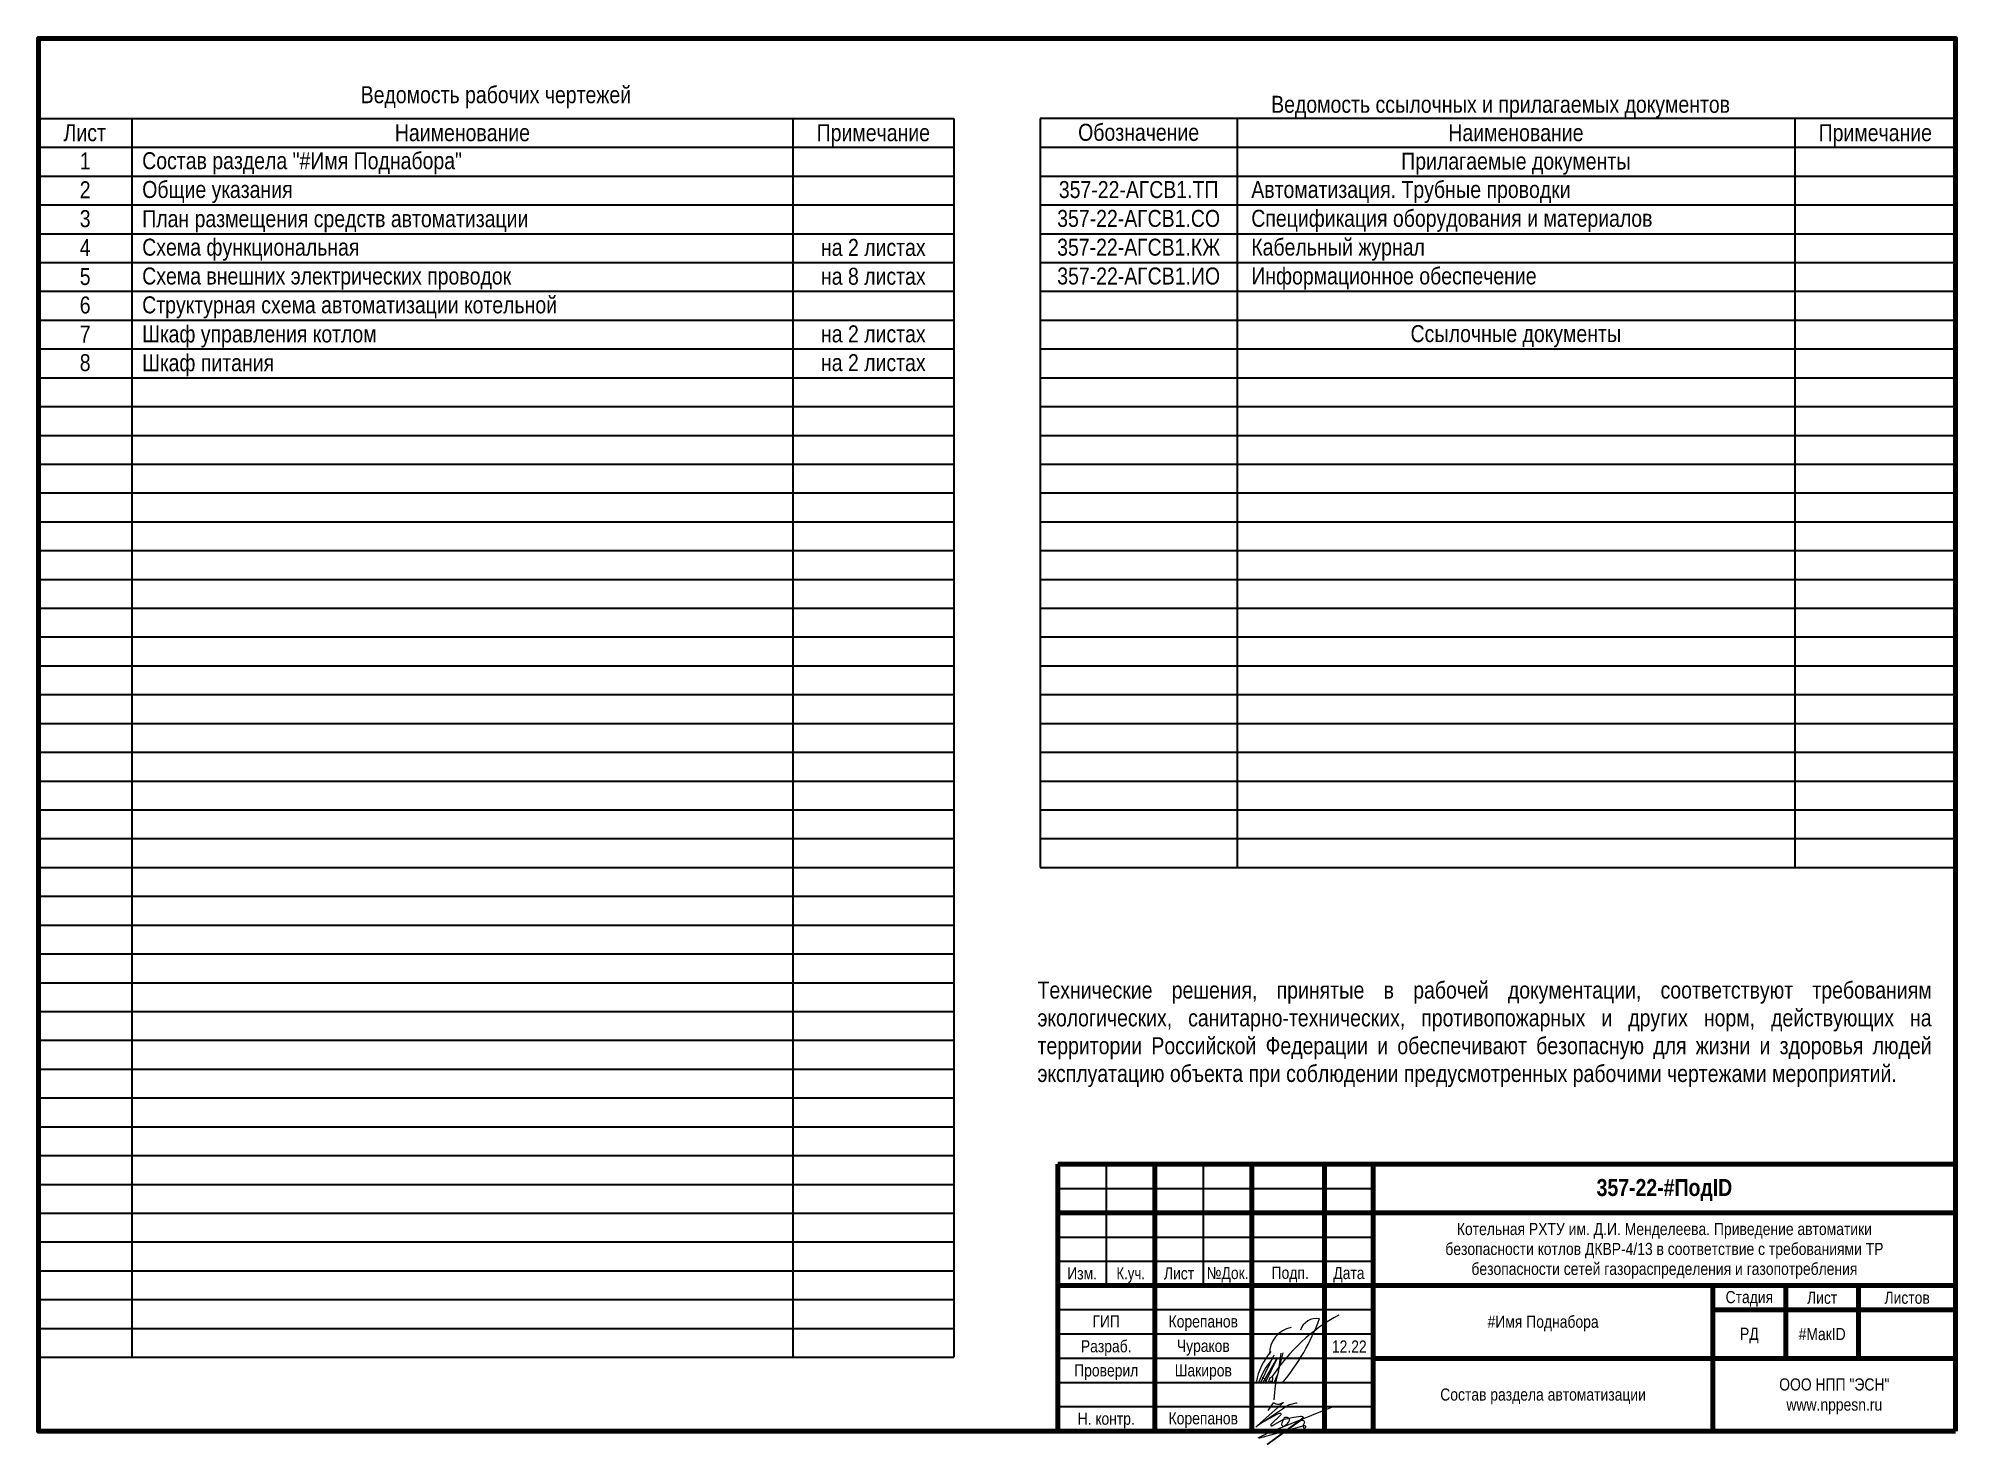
# Model space of a CAD drawing. Header units: millimetres. Extents: x -6000 to 26000, y -6000 to 26000.
# Drawn here: x 20 to 415, y 2.2 to 292 of the extents above; entities that cross this region are included whole.
import ezdxf

# ---------------------------------------------------------------- set-up
doc = ezdxf.new("R2010")
doc.units = ezdxf.units.MM
doc.header["$MEASUREMENT"] = 0
for name, color, linetype, lineweight in [('0_Ном._пера__1', 7, 'Continuous', 15), ('0_Ном._пера__21', 7, 'Continuous', 30), ('0_Ном._пера__246', 7, 'Continuous', 100), ('2D - Общий_Ном._пера__21', 7, 'Continuous', 30), ('Аннотация - Текст_Ном._пера__1', 7, 'Continuous', 15)]:
    doc.layers.add(name, color=color, linetype=linetype, lineweight=lineweight)
doc.layers.add('0_Ном._пера__9', color=7, linetype='Continuous', lineweight=15, true_color=0x3dad99)
doc.styles.add('СГЕНЕРИР_СТИЛЬ_1', font='')
doc.styles.add('СГЕНЕРИР_СТИЛЬ_4', font='')
doc.styles.get('СГЕНЕРИР_СТИЛЬ_1').set_extended_font_data('Arial Narrow')
doc.styles.get('СГЕНЕРИР_СТИЛЬ_4').set_extended_font_data('Arial Narrow', bold=True)

msp = doc.modelspace()

# ---------------------------------------------------------------- texts
at = {"layer": '0_Ном._пера__1', "color": 7, "linetype": 'Continuous', "lineweight": 15, "attachment_point": 5}
for s, insert, char_height, style in [('\\A1;{\\pqc;\\fArial Narrow|b1|i0|c204|p34;357-22\\fArial Narrow|b1|i0|c204|p34;-\\fArial Narrow|b1|i0|c204|p34;#ПодID}', (355, 54.71), 3.5, 'СГЕНЕРИР_СТИЛЬ_4'), ('\\A1;{\\pqc;\\fArial Narrow|b0|i0|c204|p34;Изм.}', (235.04, 37.51), 2.5, 'СГЕНЕРИР_СТИЛЬ_1'), ('\\A1;{\\W0.950000x;\\pqc;\\fArial Narrow|b0|i0|c204|p34;К.уч.}', (245.04, 37.17), 2.5, 'СГЕНЕРИР_СТИЛЬ_1'), ('\\A1;{\\pqc;\\fArial Narrow|b0|i0|c204|p34;Лист}', (255, 37.51), 2.5, 'СГЕНЕРИР_СТИЛЬ_1'), ('\\A1;{\\pqc;\\fArial Narrow|b0|i0|c204|p34;№Док.}', (265, 37.24), 2.5, 'СГЕНЕРИР_СТИЛЬ_1'), ('\\A1;{\\pqc;\\fArial Narrow|b0|i0|c204|p34; Подп.}', (277.5, 37.28), 2.5, 'СГЕНЕРИР_СТИЛЬ_1'), ('\\A1;{\\pqc;\\fArial Narrow|b0|i0|c204|p34;Дата}', (290, 37.24), 2.5, 'СГЕНЕРИР_СТИЛЬ_1'), ('\\A1;{\\pqc;\\fArial Narrow|b0|i0|c204|p34;Стадия}', (372.5, 32.28), 2.5, 'СГЕНЕРИР_СТИЛЬ_1'), ('\\A1;{\\pqc;\\fArial Narrow|b0|i0|c204|p34;Лист}', (387.5, 32.49), 2.5, 'СГЕНЕРИР_СТИЛЬ_1'), ('\\A1;{\\pqc;\\fArial Narrow|b0|i0|c204|p34;Листов}', (405, 32.49), 2.5, 'СГЕНЕРИР_СТИЛЬ_1'), ('\\A1;{\\pqc;\\fArial Narrow|b0|i0|c204|p34;#Имя Поднабора}', (330, 27.19), 2.5, 'СГЕНЕРИР_СТИЛЬ_1'), ('\\A1;{\\pqc;\\fArial Narrow|b0|i0|c204|p34;РД}', (372.5, 24.72), 2.5, 'СГЕНЕРИР_СТИЛЬ_1'), ('\\A1;{\\pqc;\\fArial Narrow|b0|i0|c204|p34;#МакID}', (387.5, 25.01), 2.5, 'СГЕНЕРИР_СТИЛЬ_1'), ('\\A1;{\\pqc;\\fArial Narrow|b0|i0|c204|p34;Состав раздела автоматизации}', (330, 12.19), 2.5, 'СГЕНЕРИР_СТИЛЬ_1')]:
    msp.add_mtext(s, dxfattribs=dict(at, insert=insert, char_height=char_height, style=style))
at = {"layer": '0_Ном._пера__1', "color": 7, "linetype": 'Continuous', "lineweight": 15, "insert": (355, 42.19), "char_height": 2.5, "width": 102.1134, "attachment_point": 5, "line_spacing_factor": 0.984993, "style": 'СГЕНЕРИР_СТИЛЬ_1'}
msp.add_mtext('\\A1;{\\pqc;\\fArial Narrow|b0|i0|c204|p34;Котельная РХТУ им. Д.И. Менделеева. Приведение автоматики безопасности котлов ДКВР-4/13 в соответствие с требованиями ТР безопасности сетей газораспределения и газопотребления}', dxfattribs=at)
at = {"layer": '0_Ном._пера__1', "color": 7, "linetype": 'Continuous', "lineweight": 15, "insert": (390, 12.19), "char_height": 2.5, "attachment_point": 5, "line_spacing_factor": 0.996855, "style": 'СГЕНЕРИР_СТИЛЬ_1'}
msp.add_mtext('\\A1;{\\pqc;\\fArial Narrow|b0|i0|c204|p34;ООО НПП "ЭСН"\\P\\pqc;\\fArial Narrow|b0|i0|c204|p34;www.nppesn.ru}', dxfattribs=at)
at = {"layer": 'Аннотация - Текст_Ном._пера__1', "color": 7, "linetype": 'Continuous', "lineweight": 15, "style": 'СГЕНЕРИР_СТИЛЬ_1'}
for s, insert, char_height, attachment_point in [('\\A1;{\\pqc;\\fArial Narrow|b0|i0|c204|p34;Ведомо\\fArial Narrow|b0|i0|c204|p34;с\\fArial Narrow|b0|i0|c204|p34;ть рабочих чертежей}', (114.26, 282.14), 3.5, 2), ('\\A1;{\\pqc;\\fArial Narrow|b0|i0|c204|p34;Ведомость ссылочных и прилагаемых документов}', (321.25, 280.16), 3.5, 2), ('\\A1;{\\pqc;\\fArial Narrow|b0|i0|c204|p34;Лист}', (29.56, 274.31), 3.5, 2), ('\\A1;{\\pqc;\\fArial Narrow|b0|i0|c204|p34;Наименование}', (107.37, 274.31), 3.5, 2), ('\\A1;{\\pqc;\\fArial Narrow|b0|i0|c204|p34;Примечание}', (192.02, 274.31), 3.5, 2), ('\\A1;{\\pqc;\\fArial Narrow|b0|i0|c204|p34;Обозначение}', (246.68, 274.39), 3.5, 2), ('\\A1;{\\pqc;\\fArial Narrow|b0|i0|c204|p34;Наименование}', (324.41, 274.31), 3.5, 2), ('\\A1;{\\pqc;\\fArial Narrow|b0|i0|c204|p34;Примечание}', (398.44, 274.31), 3.5, 2), ('\\A1;{\\pql;\\fArial Narrow|b0|i0|c204|p34;Состав раздела \\fArial Narrow|b0|i0|c204|p34;"\\fArial Narrow|b0|i0|c204|p34;#Имя Поднабора\\fArial Narrow|b0|i0|c204|p34;"}', (41.4, 268.54), 3.5, 1), ('\\A1;{\\pqc;\\fArial Narrow|b0|i0|c204|p34;1}', (29.64, 268.48), 3.5, 2), ('\\A1;{\\pqc;\\fArial Narrow|b0|i0|c204|p34;Прилагаемые \\fArial Narrow|b0|i0|c204|p34;документы}', (324.41, 268.46), 3.5, 2), ('\\A1;{\\pqc;\\fArial Narrow|b0|i0|c204|p34;2}', (29.64, 262.54), 3.5, 2), ('\\A1;{\\pql;\\fArial Narrow|b0|i0|c204|p34;Общие указания}', (41.4, 262.61), 3.5, 1), ('\\A1;{\\pqc;\\fArial Narrow|b0|i0|c204|p34;357-22\\fArial Narrow|b0|i0|c204|p34;-АГСВ\\fArial Narrow|b0|i0|c204|p34;1\\fArial Narrow|b0|i0|c204|p34;.ТП}', (246.68, 262.59), 3.5, 2), ('\\A1;{\\pql;\\fArial Narrow|b0|i0|c204|p34;Автоматизация. Т\\fArial Narrow|b0|i0|c204|p34;рубны\\fArial Narrow|b0|i0|c204|p34;е\\fArial Narrow|b0|i0|c204|p34; провод\\fArial Narrow|b0|i0|c204|p34;ки}', (269.89, 262.61), 3.5, 1), ('\\A1;{\\pql;\\fArial Narrow|b0|i0|c204|p34;Спецификация оборудования и материалов}', (269.89, 256.67), 3.5, 1), ('\\A1;{\\pqc;\\fArial Narrow|b0|i0|c204|p34;3}', (29.64, 256.6), 3.5, 2), ('\\A1;{\\pql;\\fArial Narrow|b0|i0|c204|p34;План размещения средств автоматизации}', (41.4, 256.59), 3.5, 1), ('\\A1;{\\pqc;\\fArial Narrow|b0|i0|c204|p34;357-22\\fArial Narrow|b0|i0|c204|p34;-АГСВ\\fArial Narrow|b0|i0|c204|p34;1\\fArial Narrow|b0|i0|c204|p34;.СО}', (246.68, 256.65), 3.5, 2), ('\\A1;{\\pqc;\\fArial Narrow|b0|i0|c204|p34;4}', (29.64, 250.65), 3.5, 2), ('\\A1;{\\pql;\\fArial Narrow|b0|i0|c204|p34;Схема \\fArial Narrow|b0|i0|c204|p34;функциональная}', (41.4, 250.72), 3.5, 1), ('\\A1;{\\pqc;\\fArial Narrow|b0|i0|c204|p34;на \\fArial Narrow|b0|i0|c204|p34;2\\fArial Narrow|b0|i0|c204|p34; листах}', (192.02, 250.67), 3.5, 2), ('\\A1;{\\pqc;\\fArial Narrow|b0|i0|c204|p34;357-22\\fArial Narrow|b0|i0|c204|p34;-АГСВ\\fArial Narrow|b0|i0|c204|p34;1\\fArial Narrow|b0|i0|c204|p34;.КЖ}', (246.68, 250.72), 3.5, 2), ('\\A1;{\\pql;\\fArial Narrow|b0|i0|c204|p34;Кабельный журнал}', (269.89, 250.74), 3.5, 1), ('\\A1;{\\pql;\\fArial Narrow|b0|i0|c204|p34;Информационное обеспечение}', (269.89, 244.8), 3.5, 1), ('\\A1;{\\pqc;\\fArial Narrow|b0|i0|c204|p34;5}', (29.64, 244.68), 3.5, 2), ('\\A1;{\\pql;\\fArial Narrow|b0|i0|c204|p34;Схема внешних электрических проводок}', (41.4, 244.78), 3.5, 1), ('\\A1;{\\pqc;\\fArial Narrow|b0|i0|c204|p34;на \\fArial Narrow|b0|i0|c204|p34;8\\fArial Narrow|b0|i0|c204|p34; листах}', (192.02, 244.73), 3.5, 2), ('\\A1;{\\pqc;\\fArial Narrow|b0|i0|c204|p34;357-22\\fArial Narrow|b0|i0|c204|p34;-АГСВ\\fArial Narrow|b0|i0|c204|p34;1\\fArial Narrow|b0|i0|c204|p34;.ИО}', (246.68, 244.78), 3.5, 2), ('\\A1;{\\pqc;\\fArial Narrow|b0|i0|c204|p34;6}', (29.64, 238.8), 3.5, 2), ('\\A1;{\\pql;\\fArial Narrow|b0|i0|c204|p34;Структурная схема автоматизации котельной}', (41.4, 238.84), 3.5, 1), ('\\A1;{\\pqc;\\fArial Narrow|b0|i0|c204|p34;7}', (29.64, 232.81), 3.5, 2), ('\\A1;{\\pql;\\fArial Narrow|b0|i0|c204|p34;Шкаф управления котлом}', (41.4, 232.85), 3.5, 1), ('\\A1;{\\pqc;\\fArial Narrow|b0|i0|c204|p34;на \\fArial Narrow|b0|i0|c204|p34;2\\fArial Narrow|b0|i0|c204|p34; листах}', (192.02, 232.86), 3.5, 2), ('\\A1;{\\pqc;\\fArial Narrow|b0|i0|c204|p34;Ссылочные \\fArial Narrow|b0|i0|c204|p34;документы}', (324.41, 232.91), 3.5, 2), ('\\A1;{\\pqc;\\fArial Narrow|b0|i0|c204|p34;8}', (29.64, 226.93), 3.5, 2), ('\\A1;{\\pql;\\fArial Narrow|b0|i0|c204|p34;Шкаф \\fArial Narrow|b0|i0|c204|p34;питания}', (41.4, 226.91), 3.5, 1), ('\\A1;{\\pqc;\\fArial Narrow|b0|i0|c204|p34;на \\fArial Narrow|b0|i0|c204|p34;2\\fArial Narrow|b0|i0|c204|p34; листах}', (192.02, 226.93), 3.5, 2), ('\\A1;{\\pqc;\\fArial Narrow|b0|i0|c204|p34;ГИП}', (240, 28.88), 2.5, 2), ('\\A1;{\\pqc;\\fArial Narrow|b0|i0|c204|p34;Корепанов}', (260, 28.88), 2.5, 2), ('\\A1;{\\pqc;\\fArial Narrow|b0|i0|c204|p34;Разраб.}', (240, 23.76), 2.5, 2), ('\\A1;{\\pqc;\\fArial Narrow|b0|i0|c204|p34;Чураков}', (260, 23.84), 2.5, 2), ('\\A1;{\\pqc;\\fArial Narrow|b0|i0|c204|p34;12.22}', (290.08, 23.7), 2.5, 2), ('\\A1;{\\pqc;\\fArial Narrow|b0|i0|c204|p34;Проверил}', (240, 18.79), 2.5, 2), ('\\A1;{\\pqc;\\fArial Narrow|b0|i0|c204|p34;Шакиров}', (260, 18.79), 2.5, 2), ('\\A1;{\\pqc;\\fArial Narrow|b0|i0|c204|p34;Н. контр.}', (240, 8.84), 2.5, 2), ('\\A1;{\\pqc;\\fArial Narrow|b0|i0|c204|p34;Корепанов}', (260, 8.92), 2.5, 2)]:
    msp.add_mtext(s, dxfattribs=dict(at, insert=insert, char_height=char_height, attachment_point=attachment_point))
at = {"layer": 'Аннотация - Текст_Ном._пера__1', "color": 7, "linetype": 'Continuous', "lineweight": 15, "insert": (225.85, 97.65), "char_height": 3.5, "width": 183.647, "attachment_point": 1, "line_spacing_factor": 0.981995, "style": 'СГЕНЕРИР_СТИЛЬ_1'}
msp.add_mtext('\\A1;{\\pqj;\\fArial Narrow|b0|i0|c204|p34;Технические решения, принятые в рабочей документации, соответствуют требованиям экологических, санитарно-технических, противопожарных и других норм, действующих на территории Российской Федерации и обеспечивают безопасную для жизни и здоровья людей эксплуатацию объекта при соблюдении предусмотренных\\fArial Narrow|b0|i0|c204|p34; рабочими чертежами мероприятий.}', dxfattribs=at)

# ---------------------------------------------------------------- linework, layer by layer
at = {"layer": '0_Ном._пера__21', "color": 7, "linetype": 'Continuous', "lineweight": 30}
for p, q in [((415, 60), (230, 60)), ((230, 60), (230, 5)), ((240, 60), (240, 35)), ((250, 60), (250, 5)), ((260, 60), (260, 35)), ((270, 60), (270, 5)), ((285, 60), (285, 5)), ((295, 60), (295, 5)), ((230, 55), (295, 55)), ((415, 50), (230, 50)), ((230, 45), (295, 45)), ((295, 40), (230, 40)), ((415, 35), (230, 35)), ((365, 5), (365, 35)), ((380, 35), (380, 20)), ((395, 35), (395, 20)), ((295, 30), (230, 30)), ((415, 30), (365, 30)), ((295, 25), (230, 25)), ((295, 20), (230, 20)), ((415, 20), (295, 20)), ((295, 15), (230, 15)), ((295, 10), (230, 10))]:
    msp.add_line(p, q, dxfattribs=at)
at = {"layer": '0_Ном._пера__246', "color": 7, "linetype": 'Continuous', "lineweight": 100}
for p, q in [((415, 60), (230, 60)), ((230, 60), (230, 5)), ((250, 60), (250, 5)), ((270, 60), (270, 5)), ((285, 60), (285, 5)), ((295, 60), (295, 5)), ((415, 50), (230, 50)), ((415, 35), (230, 35)), ((365, 5), (365, 35)), ((380, 35), (380, 20)), ((395, 35), (395, 20)), ((415, 30), (365, 30)), ((415, 20), (295, 20))]:
    msp.add_line(p, q, dxfattribs=at)
at = {"layer": '0_Ном._пера__246', "color": 7, "linetype": 'Continuous', "lineweight": 100, "flags": 128}
msp.add_lwpolyline([(415, 5), (415, 292), (20, 292), (20, 5)], close=True, dxfattribs=at)
at = {"layer": '0_Ном._пера__9', "color": 135, "linetype": 'Continuous', "lineweight": 15, "true_color": 0x3dad99}
for p, q in [((274.54, 20.66), (271.86, 15.11)), ((272.35, 15.01), (275.1, 19.8)), ((275.1, 19.8), (272.84, 15.11)), ((275.49, 17.36), (276.47, 21.13)), ((275.49, 17.36), (276.07, 21.1)), ((274.27, 15.94), (274.13, 14.9)), ((274.53, 14.85), (275.27, 16.59)), ((273.33, 15.01), (273.51, 15.33))]:
    msp.add_line(p, q, dxfattribs=at)
at = {"layer": '0_Ном._пера__9', "color": 135, "linetype": 'Continuous', "lineweight": 15, "true_color": 0x3dad99, "flags": 128}
for points in [[(273.37, 9.24), (274.48, 10.87, -0.414214), (274.51, 10.88), (274.64, 10.79, 0.267949), (275.98, 10.69), (276.48, 10.93, -0.775573), (276.51, 10.9), (271.17, 6.15), (270.81, 5.81), (270.95, 5.95, 0.030067), (271.39, 6.32), (276.91, 10.01, -0.091908), (278.11, 10.6), (279.12, 10.86, -0.933541), (279.19, 10.74)], [(271.87, 6.63), (275.11, 8.47, -0.08719), (275.64, 8.7), (275.75, 8.73, -0.702393), (275.98, 8.39), (273.94, 6.37, 0.136086), (273.9, 6.26, 0.443716), (274.02, 6.12), (274.18, 6.12, 0.161222), (274.25, 6.15), (276.29, 7.35, -0.026522), (276.38, 7.41, -0.768791), (276.46, 7.34), (276.23, 6.9, 0.105043), (276.11, 6.49, 0.43472), (276.54, 6.02, 0.16132), (276.66, 6.07), (277.28, 6.52, 0.102211), (277.56, 6.84), (277.58, 6.88, -0.023478), (277.62, 6.94, 0.197304), (277.75, 7.49, 0.161257), (277.69, 7.61, 0.094433), (277.46, 7.76), (277.44, 7.77, 0.083774), (277.2, 7.82, 0.05387), (276.8, 7.8, 0.985858), (276.69, 7.48), (278.65, 7.92, -0.027151), (278.73, 7.93), (280.02, 8.08, -0.046388), (280.15, 8.08), (280.38, 8.06, -0.65616), (280.5, 7.71), (273.14, 2.24), (279.32, 6.73), (280.16, 7.29), (280.27, 7.3, -0.038414), (280.38, 7.31), (280.48, 7.31), (280.5, 7.31, -0.402341), (280.8, 6.7, 0.020676), (280.78, 6.65), (280.55, 6.27, 0.467701), (280.83, 5.66, 0.131652), (281.07, 5.75, 0.726247), (280.97, 6.12), (280.88, 6.13, 0.115506), (280.74, 6.12), (274.6, 4.41), (271.6, 3.58), (271.48, 3.59, -0.747293), (271.44, 3.74), (273.5, 4.72), (286.93, 10.19)]]:
    msp.add_lwpolyline(points, format="xyb", dxfattribs=at)
at = {"layer": '0_Ном._пера__9', "color": 135, "linetype": 'Continuous', "lineweight": 15, "true_color": 0x3dad99}
for centre, radius, start, end in [((306.41, -4.83), 38.51, 118.6981, 146.8966), ((243.78, 42.51), 42.61, 319.6537, 340.3805), ((283.34, 24.72), 3.52, 80.6082, 161.7985), ((279.27, 20.86), 5.66, 101.6434, 180.3746), ((283.79, 12.77), 13.12, 138.6736, 169.7126), ((286.05, 9.76), 15.59, 139.9163, 160.3208), ((272.19, 15.31), 0.668, 353.3227, 96.6773), ((296.11, 11.12), 21.55, 163.167, 179.0964), ((273.35, 15.61), 0.661, 268.7016, 341.1724)]:
    msp.add_arc(centre, radius, start, end, dxfattribs=at)
msp.add_ellipse((273.9, 15.54), major_axis=(0.248, 0.662), ratio=0.421875, dxfattribs=at)
at = {"layer": '2D - Общий_Ном._пера__21', "color": 7, "linetype": 'Continuous', "lineweight": 30}
for p, q in [((20, 275.49), (208.58, 275.49)), ((20, 21.51), (20, 275.49)), ((39.29, 275.49), (39.29, 20.26)), ((175.45, 275.49), (175.45, 20.26)), ((208.58, 275.49), (208.58, 20.26)), ((415, 275.49), (226.42, 275.49)), ((226.42, 275.49), (226.42, 121.17)), ((266.95, 275.49), (266.95, 121.17)), ((381.87, 275.49), (381.87, 121.17)), ((415, 121.17), (415, 275.49)), ((20, 269.55), (208.58, 269.55)), ((226.42, 269.55), (415, 269.55)), ((20, 263.62), (208.58, 263.62)), ((226.42, 263.62), (415, 263.62)), ((20, 257.68), (208.58, 257.68)), ((226.42, 257.68), (415, 257.68)), ((20, 251.75), (208.58, 251.75)), ((226.42, 251.75), (415, 251.75)), ((20, 245.81), (208.58, 245.81)), ((226.42, 245.81), (415, 245.81)), ((20, 239.88), (208.58, 239.88)), ((226.42, 239.88), (415, 239.88)), ((20, 233.94), (208.58, 233.94)), ((226.42, 233.94), (415, 233.94)), ((20, 228.01), (208.58, 228.01)), ((226.42, 228.01), (415, 228.01)), ((20, 222.07), (208.58, 222.07)), ((226.42, 222.07), (415, 222.07)), ((20, 216.13), (208.58, 216.13)), ((226.42, 216.13), (415, 216.13)), ((20, 210.2), (208.58, 210.2)), ((226.42, 210.2), (415, 210.2)), ((20, 204.26), (208.58, 204.26)), ((226.42, 204.26), (415, 204.26)), ((20, 198.33), (208.58, 198.33)), ((226.42, 198.33), (415, 198.33)), ((20, 192.39), (208.58, 192.39)), ((226.42, 192.39), (415, 192.39)), ((20, 186.46), (208.58, 186.46)), ((226.42, 186.46), (415, 186.46)), ((20, 180.52), (208.58, 180.52)), ((226.42, 180.52), (415, 180.52)), ((20, 174.59), (208.58, 174.59)), ((226.42, 174.59), (415, 174.59)), ((20, 168.65), (208.58, 168.65)), ((226.42, 168.65), (415, 168.65)), ((20, 162.71), (208.58, 162.71)), ((226.42, 162.71), (415, 162.71)), ((20, 156.78), (208.58, 156.78)), ((226.42, 156.78), (415, 156.78)), ((20, 150.84), (208.58, 150.84)), ((226.42, 150.84), (415, 150.84)), ((20, 144.91), (208.58, 144.91)), ((226.42, 144.91), (415, 144.91)), ((20, 138.97), (208.58, 138.97)), ((226.42, 138.97), (415, 138.97)), ((20, 133.04), (208.58, 133.04)), ((226.42, 133.04), (415, 133.04)), ((20, 127.1), (208.58, 127.1)), ((226.42, 127.1), (415, 127.1)), ((20, 121.17), (208.58, 121.17)), ((226.42, 121.17), (415, 121.17)), ((20, 115.23), (208.58, 115.23)), ((20, 109.29), (208.58, 109.29)), ((20, 103.36), (208.58, 103.36)), ((20, 97.42), (208.58, 97.42)), ((20, 91.49), (208.58, 91.49)), ((20, 85.55), (208.58, 85.55)), ((20, 79.62), (208.58, 79.62)), ((20, 73.68), (208.58, 73.68)), ((20, 67.74), (208.58, 67.74)), ((20, 61.81), (208.58, 61.81)), ((20, 55.87), (208.58, 55.87)), ((20, 49.94), (208.58, 49.94)), ((20, 44), (208.58, 44)), ((20, 38.07), (208.58, 38.07)), ((20, 32.13), (208.58, 32.13)), ((20, 26.2), (208.58, 26.2)), ((20, 20.26), (208.58, 20.26))]:
    msp.add_line(p, q, dxfattribs=at)

msp.set_redraw_order([(e.dxf.handle, doc.entitydb.next_handle()) for e in msp.query("TEXT MTEXT ATTDEF DIMENSION ARC_DIMENSION")])  # texts and dimensions are drawn at this point

doc.saveas('drawing.dxf')
